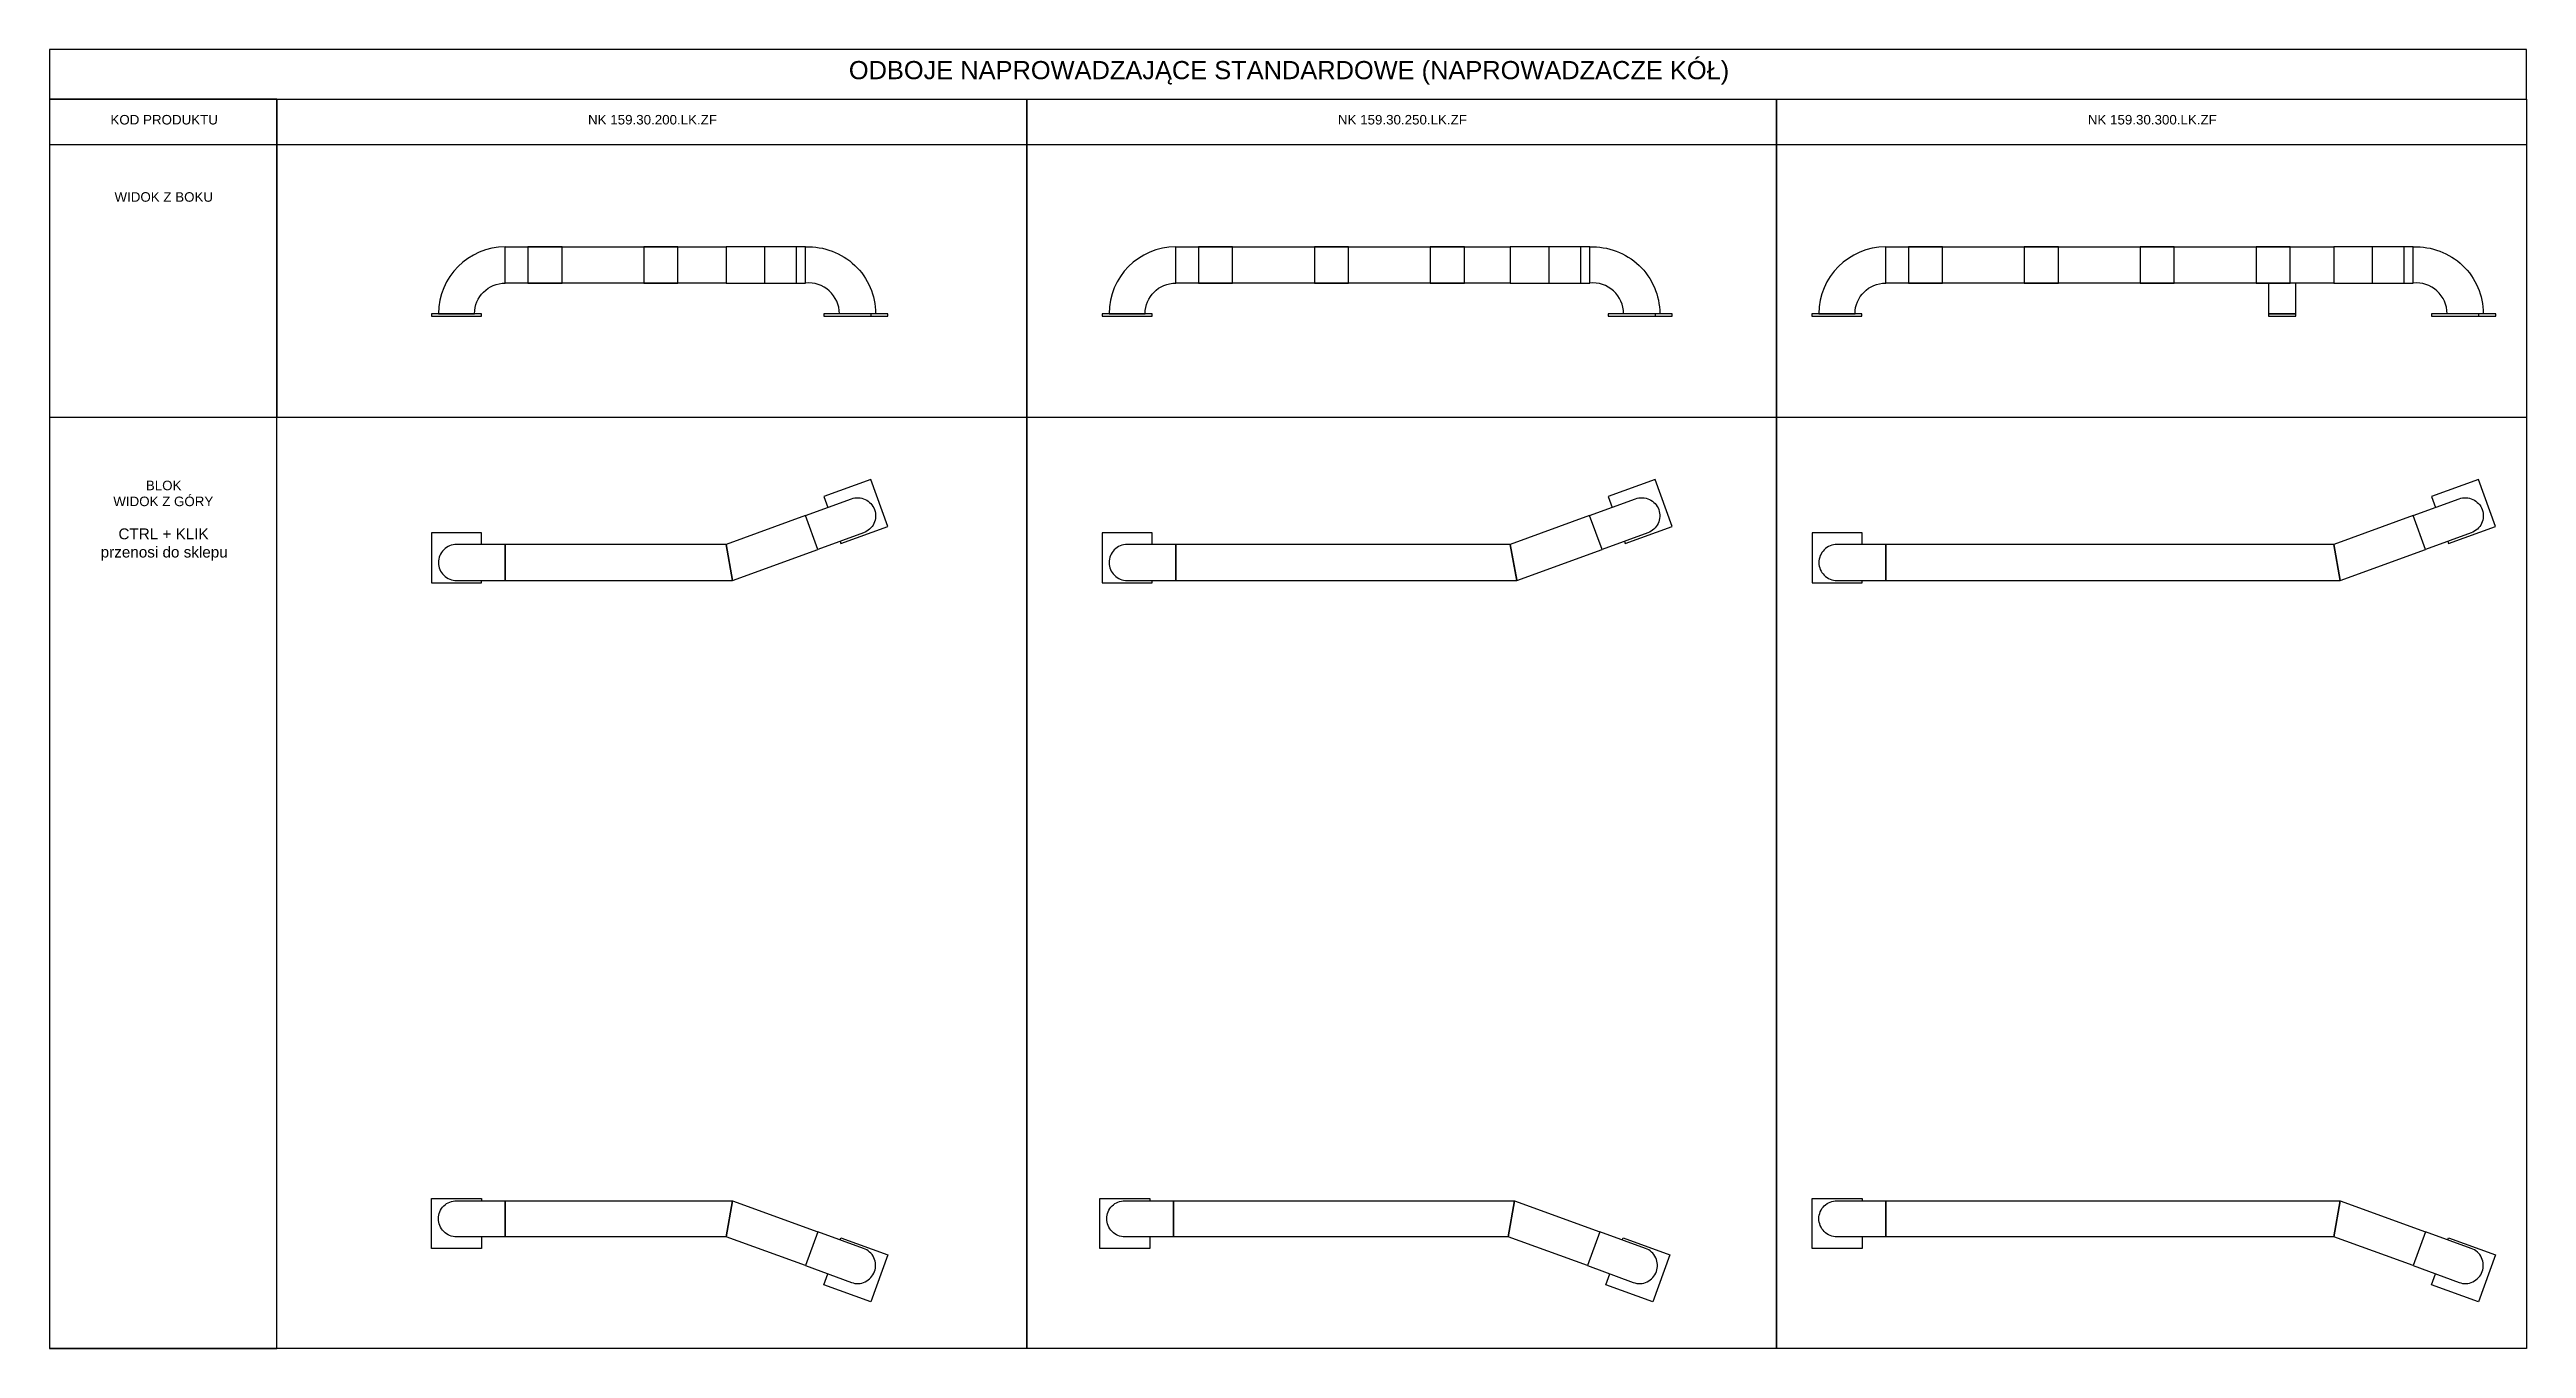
# Model space of a CAD drawing. Header units: millimetres. Extents: x 12058 to 45536, y -35768 to 10259.
# Drawn here: x 12059 to 22959, y -27068 to -21350 of the extents above; entities that cross this region are included whole.
import ezdxf

# ---------------------------------------------------------------- set-up
doc = ezdxf.new("R2010")
doc.units = ezdxf.units.MM
doc.layers.add('odboje_ Grupa-Stadnicki.pl', color=7, linetype='Continuous')
doc.layers.add('odboje_ Grupa-Stadnicki.pl @ 1', color=7, linetype='Continuous')
doc.styles.get("Standard").update_dxf_attribs({"font": 'arial.ttf'})

msp = doc.modelspace()

# ---------------------------------------------------------------- texts
at = {"layer": 'odboje_ Grupa-Stadnicki.pl', "attachment_point": 1}
for s, width, gutter_width, heights, insert, char_height in [('\\pi3517.4;ODBOJE NAPROWADZAJĄCE STANDARDOWE (NAPROWADZACZE KÓŁ)', 10900, 0, [573.659], (12059.431, -21400.691), 80), ('\\P\\pi268.17;KOD PRODUKTU', 1000, 1, [200], (12059.431, -21568.109), 42), ('\\P\\pi1369.8;NK 159.30.200.LK.ZF', 3300, 1, [400], (13059.431, -21568.109), 42), ('\\P\\pi1369.8;NK 159.30.250.LK.ZF', 3300, 1, [400], (16359.431, -21568.109), 42), ('\\P\\pi1369.8;NK 159.30.300.LK.ZF', 3300, 1, [400], (19659.431, -21568.109), 42), ('\\P\\pi500;\\P\\P\\pi285.95;WIDOK Z BOKU', 1000, 1, [395.679], (12059.431, -21768.109), 42), ('\\P\\pi500;\\P\\P\\P\\pi423.94;BLOK\\P\\pi280.56;WIDOK Z GÓRY\\P\\pi500;\\P\\pi303.28;{\\H1.1429x;CTRL + KLIK \\P\\pi225.04;przenosi do sklepu\\H1.0459x; }', 1000, 1, [907.285], (12059.431, -22968.109), 42)]:
    msp.add_mtext_dynamic_manual_height_columns(s, width=width, gutter_width=gutter_width, heights=heights, dxfattribs=dict(at, insert=insert, char_height=char_height))

# ---------------------------------------------------------------- blocks, each defined once
blk = doc.blocks.new('NK 159.30.200.LK.ZF')
at = {"layer": 'odboje_ Grupa-Stadnicki.pl'}
for points in [[(974, 1538), (977, 1528), (1184, 1603), (1109, 1810), (902, 1735), (920, 1687)], [(-604, 1524), (-604, 1575), (-824, 1575), (-824, 1355), (-604, 1355), (-604, 1365)], [(-604, -1524), (-604, -1575), (-824, -1575), (-824, -1355), (-604, -1355), (-604, -1365)], [(974, -1538), (977, -1528), (1184, -1603), (1109, -1810), (902, -1735), (920, -1687)]]:
    blk.add_lwpolyline(points, dxfattribs=at)
for points in [[(821, 1651), (472, 1524), (500, 1365), (876, 1502)], [(500, 1365), (472, 1524), (-500, 1524), (-500, 1365)], [(500, -1365), (472, -1524), (-500, -1524), (-500, -1365)], [(821, -1651), (472, -1524), (500, -1365), (876, -1502)]]:
    blk.add_lwpolyline(points, close=True, dxfattribs=at)
for points in [[(821, 1651), (1023, 1725, -0.414214), (1125, 1677), (1125, 1677, -0.414214), (1077, 1575), (876, 1502)], [(-500, 1524), (-714, 1524, 0.414214), (-794, 1444), (-794, 1444, 0.414214), (-714, 1365), (-500, 1365)], [(-500, -1524), (-714, -1524, -0.414214), (-794, -1444), (-794, -1444, -0.414214), (-714, -1365), (-500, -1365)], [(821, -1651), (1023, -1725, 0.414214), (1125, -1677), (1125, -1677, 0.414214), (1077, -1575), (876, -1502)]]:
    blk.add_lwpolyline(points, format="xyb", close=True, dxfattribs=at)
blk = doc.blocks.new('NK 159.30.250.LK.ZF')
at = {"layer": 'odboje_ Grupa-Stadnicki.pl'}
blk.add_line((722, 1524), (750, 1367), dxfattribs=at)
for points in [[(1224, 1538), (1227, 1528), (1434, 1603), (1359, 1810), (1152, 1735), (1170, 1687)], [(-854, 1524), (-854, 1575), (-1074, 1575), (-1074, 1355), (-854, 1355), (-854, 1365)], [(-864, -1524), (-864, -1575), (-1084, -1575), (-1084, -1355), (-864, -1355), (-864, -1365)], [(1214, -1538), (1218, -1528), (1424, -1603), (1349, -1810), (1142, -1735), (1160, -1687)]]:
    blk.add_lwpolyline(points, dxfattribs=at)
for points in [[(1071, 1651), (722, 1524), (750, 1365), (1126, 1502)], [(750, 1365), (722, 1524), (-750, 1524), (-750, 1365)], [(740, -1365), (712, -1524), (-760, -1524), (-760, -1365)], [(1062, -1651), (712, -1524), (740, -1365), (1116, -1502)]]:
    blk.add_lwpolyline(points, close=True, dxfattribs=at)
for points in [[(1071, 1651), (1273, 1725, -0.414214), (1375, 1677), (1375, 1677, -0.414214), (1327, 1575), (1126, 1502)], [(-750, 1524), (-964, 1524, 0.414214), (-1044, 1444), (-1044, 1444, 0.414214), (-964, 1365), (-750, 1365)], [(-760, -1524), (-974, -1524, -0.414214), (-1054, -1444), (-1054, -1444, -0.414214), (-974, -1365), (-760, -1365)], [(1062, -1651), (1263, -1725, 0.414214), (1365, -1677), (1365, -1677, 0.414214), (1317, -1575), (1116, -1502)]]:
    blk.add_lwpolyline(points, format="xyb", close=True, dxfattribs=at)
blk = doc.blocks.new('NK 159.30.300.LK.ZF')
at = {"layer": 'odboje_ Grupa-Stadnicki.pl'}
for points in [[(1474, 1538), (1477, 1528), (1684, 1603), (1609, 1810), (1402, 1735), (1420, 1687)], [(-1104, 1524), (-1104, 1575), (-1324, 1575), (-1324, 1355), (-1104, 1355), (-1104, 1365)], [(-1104, -1524), (-1104, -1575), (-1324, -1575), (-1324, -1355), (-1104, -1355), (-1104, -1365)], [(1474, -1538), (1477, -1528), (1684, -1603), (1609, -1810), (1402, -1735), (1420, -1687)]]:
    blk.add_lwpolyline(points, dxfattribs=at)
for points in [[(1321, 1651), (972, 1524), (1000, 1365), (1376, 1502)], [(1000, 1365), (972, 1524), (-1000, 1524), (-1000, 1365)], [(1000, -1365), (972, -1524), (-1000, -1524), (-1000, -1365)], [(1321, -1651), (972, -1524), (1000, -1365), (1376, -1502)]]:
    blk.add_lwpolyline(points, close=True, dxfattribs=at)
for points in [[(1321, 1651), (1523, 1725, -0.414214), (1625, 1677), (1625, 1677, -0.414214), (1577, 1575), (1376, 1502)], [(-1000, 1524), (-1214, 1524, 0.414214), (-1294, 1444), (-1294, 1444, 0.414214), (-1214, 1365), (-1000, 1365)], [(-1000, -1524), (-1214, -1524, -0.414214), (-1294, -1444), (-1294, -1444, -0.414214), (-1214, -1365), (-1000, -1365)], [(1321, -1651), (1523, -1725, 0.414214), (1625, -1677), (1625, -1677, 0.414214), (1577, -1575), (1376, -1502)]]:
    blk.add_lwpolyline(points, format="xyb", close=True, dxfattribs=at)

# ---------------------------------------------------------------- linework, layer by layer
at = {"layer": 'odboje_ Grupa-Stadnicki.pl'}
for p, q in [((13059.431, -21568.109), (13059.431, -21968.109)), ((12059.431, -21768.109), (22959.431, -21768.109)), ((13059.431, -21968.109), (13059.431, -22968.109)), ((15673.816, -22513.235), (15673.816, -22523.235)), ((19124.741, -22513.235), (19124.741, -22523.235)), ((22748.701, -22513.235), (22748.701, -22523.235)), ((12059.431, -22968.109), (22959.431, -22968.109)), ((13059.431, -27068.109), (12059.431, -27068.109))]:
    msp.add_line(p, q, dxfattribs=at)
for points in [[(12059.431, -21568.109), (22959.431, -21568.109), (22959.431, -21350.109), (12059.431, -21350.109)], [(13059.431, -21568.109), (12059.431, -21568.109), (12059.431, -27068.109), (13059.431, -27068.109)], [(13059.431, -21568.109), (16359.431, -21568.109), (16359.431, -27068.109), (13059.431, -27068.109)], [(16359.431, -21568.109), (19659.431, -21568.109), (19659.431, -27068.109), (16359.431, -27068.109)], [(19659.431, -21568.109), (22959.431, -21568.109), (22959.431, -27068.109), (19659.431, -27068.109)], [(15036.797, -22219.235), (15036.797, -22378.235), (14064.833, -22378.235), (14064.833, -22219.235)], [(14164.833, -22378.235), (14314.833, -22378.235), (14314.833, -22219.235), (14164.833, -22219.235)], [(14674.833, -22378.235), (14824.833, -22378.235), (14824.833, -22219.235), (14674.833, -22219.235)], [(15036.797, -22378.235), (15386.328, -22378.235), (15386.328, -22219.235), (15036.797, -22219.235)], [(15205.786, -22378.235), (15346.74, -22378.235), (15346.74, -22219.235), (15205.786, -22219.235)], [(18487.722, -22219.235), (18487.722, -22378.235), (17015.758, -22378.235), (17015.758, -22219.235)], [(17115.758, -22378.235), (17265.758, -22378.235), (17265.758, -22219.235), (17115.758, -22219.235)], [(17625.758, -22378.235), (17775.758, -22378.235), (17775.758, -22219.235), (17625.758, -22219.235)], [(18135.758, -22378.235), (18285.758, -22378.235), (18285.758, -22219.235), (18135.758, -22219.235)], [(18487.722, -22378.235), (18837.254, -22378.235), (18837.254, -22219.235), (18487.722, -22219.235)], [(18656.712, -22378.235), (18797.666, -22378.235), (18797.666, -22219.235), (18656.712, -22219.235)], [(22111.682, -22219.235), (22111.682, -22378.235), (20139.718, -22378.235), (20139.718, -22219.235)], [(20239.718, -22378.235), (20389.718, -22378.235), (20389.718, -22219.235), (20239.718, -22219.235)], [(20749.718, -22378.235), (20899.718, -22378.235), (20899.718, -22219.235), (20749.718, -22219.235)], [(21259.718, -22378.235), (21409.718, -22378.235), (21409.718, -22219.235), (21259.718, -22219.235)], [(21769.718, -22378.235), (21919.718, -22378.235), (21919.718, -22219.235), (21769.718, -22219.235)], [(22111.682, -22378.235), (22461.214, -22378.235), (22461.214, -22219.235), (22111.682, -22219.235)], [(22280.672, -22378.235), (22421.626, -22378.235), (22421.626, -22219.235), (22280.672, -22219.235)], [(21824.219, -22513.235), (21944.219, -22513.235), (21944.219, -22378.235), (21824.219, -22378.235)], [(13740.333, -22523.235), (13960.333, -22523.235), (13960.333, -22513.235), (13740.333, -22513.235)], [(15467.083, -22523.235), (15749.06, -22523.235), (15749.06, -22513.235), (15467.083, -22513.235)], [(16691.258, -22523.235), (16911.258, -22523.235), (16911.258, -22513.235), (16691.258, -22513.235)], [(18918.009, -22523.235), (19199.986, -22523.235), (19199.986, -22513.235), (18918.009, -22513.235)], [(19815.218, -22523.235), (20035.218, -22523.235), (20035.218, -22513.235), (19815.218, -22513.235)], [(21824.219, -22523.235), (21944.219, -22523.235), (21944.219, -22513.235), (21824.219, -22513.235)], [(22541.969, -22523.235), (22823.945, -22523.235), (22823.945, -22513.235), (22541.969, -22513.235)]]:
    msp.add_lwpolyline(points, close=True, dxfattribs=at)
for points in [[(14064.833, -22378.235), (14064.833, -22219.235, 0.414213562), (13770.833, -22513.235), (13929.833, -22513.235, -0.414213562)], [(15386.328, -22378.235), (15386.328, -22219.235, -0.427691544), (15694.583, -22513.235), (15535.583, -22513.235, 0.441897271)], [(17015.758, -22378.235), (17015.758, -22219.235, 0.414213562), (16721.758, -22513.235), (16880.758, -22513.235, -0.414213562)], [(18837.254, -22378.235), (18837.254, -22219.235, -0.427691544), (19145.509, -22513.235), (18986.509, -22513.235, 0.441897271)], [(20139.718, -22378.235), (20139.718, -22219.235, 0.414213562), (19845.718, -22513.235), (20004.718, -22513.235, -0.414213562)], [(22461.214, -22378.235), (22461.214, -22219.235, -0.427691544), (22769.468, -22513.235), (22610.468, -22513.235, 0.441897271)]]:
    msp.add_lwpolyline(points, format="xyb", close=True, dxfattribs=at)

# ---------------------------------------------------------------- block references
at = {"layer": 'odboje_ Grupa-Stadnicki.pl @ 1'}
for name, p in [('NK 159.30.200.LK.ZF', (14564.833, -25052.556)), ('NK 159.30.250.LK.ZF', (17765.758, -25052.556)), ('NK 159.30.300.LK.ZF', (21139.718, -25052.556))]:
    msp.add_blockref(name, p, dxfattribs=at)

msp.set_redraw_order([(e.dxf.handle, doc.entitydb.next_handle()) for e in msp.query("TEXT MTEXT ATTDEF DIMENSION ARC_DIMENSION")])  # texts and dimensions are drawn at this point

doc.saveas('drawing.dxf')
